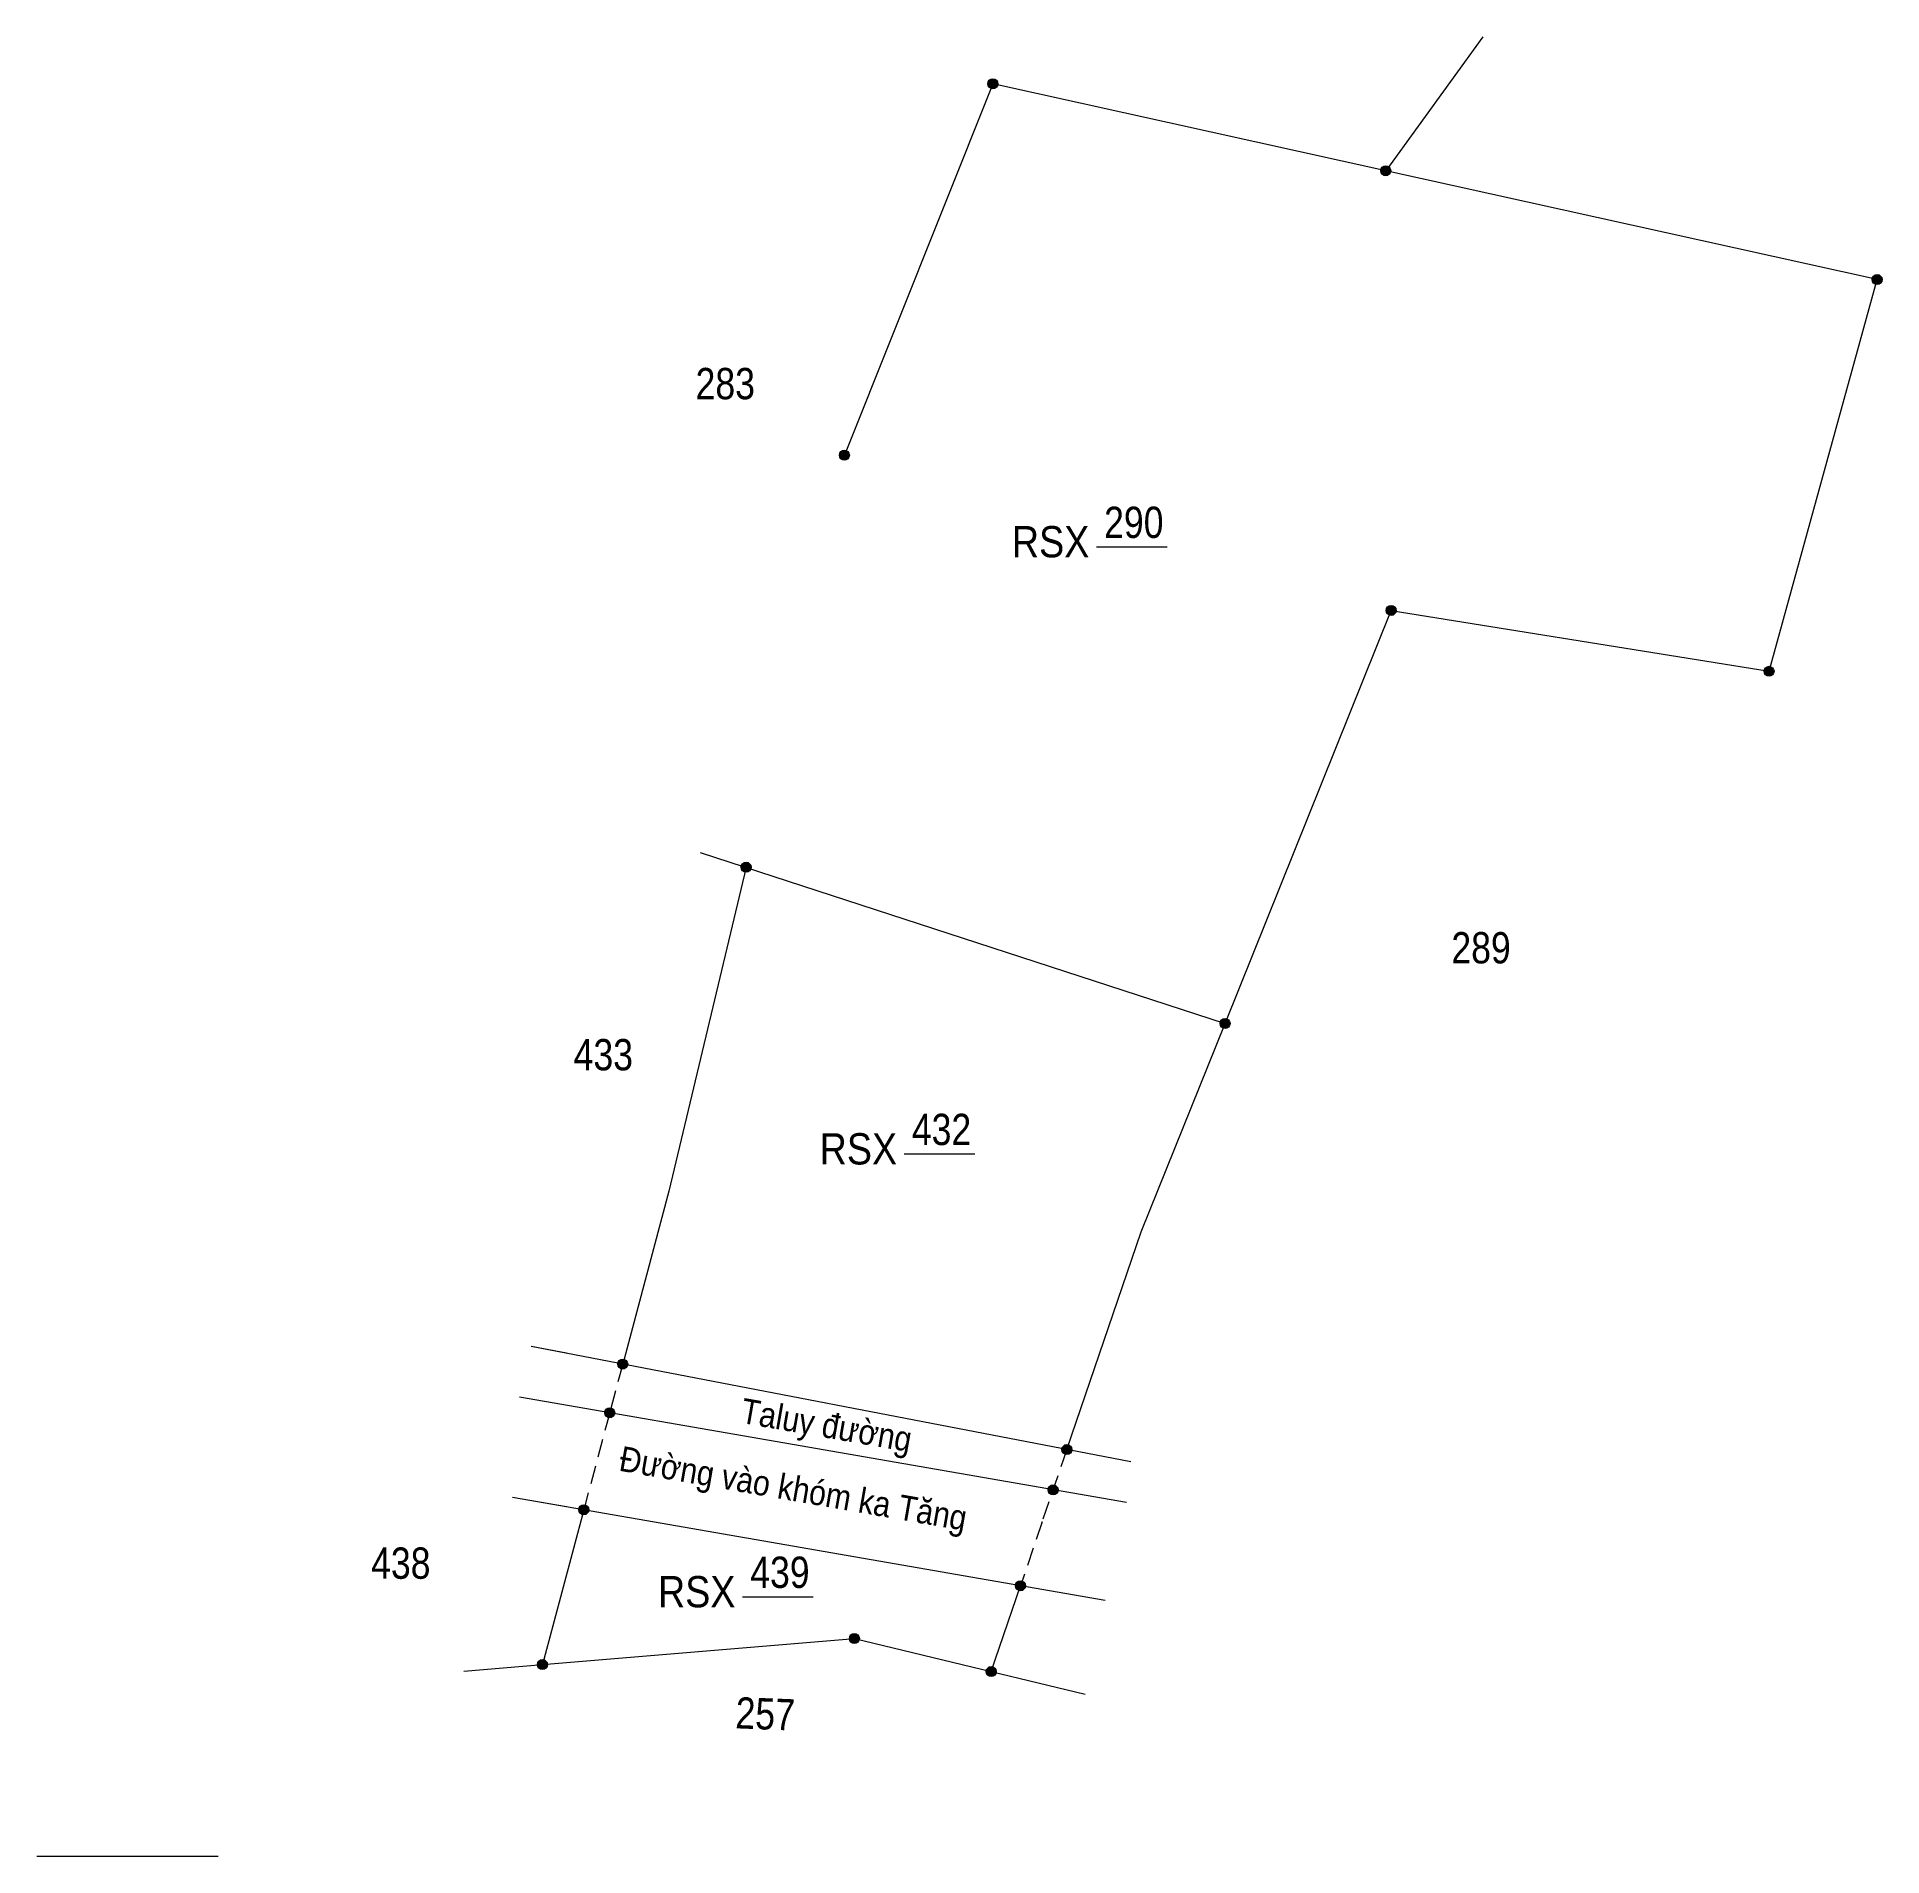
# Model space of a CAD drawing. Header units: metres. Extents: x 535677 to 536332, y 1839161 to 1839306.
# Drawn here: x 536185.1 to 536332.4, y 1839161.1 to 1839306.4 of the extents above; entities that cross this region are included whole.
import ezdxf
from ezdxf.enums import TextEntityAlignment as Align

# ---------------------------------------------------------------- set-up
doc = ezdxf.new("R2010")
doc.units = ezdxf.units.M
doc.header["$LTSCALE"] = 0.49
doc.linetypes.add('MEDIUM_DASHED', pattern=[4.5, 3, -1.5])
for name, color, linetype, lineweight in [('12', 7, 'Continuous', 13), ('15', 7, 'Continuous', 13), ('17', 7, 'Continuous', 13), ('36', 7, 'Continuous', 13), ('52', 7, 'Continuous', 13)]:
    doc.layers.add(name, color=color, linetype=linetype, lineweight=lineweight)

msp = doc.modelspace()

# ---------------------------------------------------------------- texts
at = {"layer": '15'}
for s, width, p in [('283', 0.85, (536240.03, 1839277.49)), ('290', 0.85, (536272.655, 1839266.41)), ('290', 0.85, (536272.655, 1839266.41)), ('RSX', 0.9, (536266.01, 1839264.86)), ('RSX', 0.9, (536266.01, 1839264.86)), ('289', 0.85, (536300.385, 1839232.43)), ('433', 0.85, (536230.29, 1839223.89)), ('432', 0.85, (536257.3, 1839217.92)), ('RSX', 0.9, (536250.66, 1839216.37)), ('438', 0.85, (536214.12, 1839183.28)), ('439', 0.85, (536244.395, 1839182.55)), ('RSX', 0.9, (536237.75, 1839181))]:
    msp.add_text(s, height=2.5, dxfattribs=dict(at, width=width)).set_placement(p, align=Align.CENTER)
for s, height, rotation, width, p in [('Taluy đường', 2, 350.123, 0.9, (536247.9485, 1839194.5724)), ('Đường vào khóm ka Tăng', 2, 350.124, 0.9, (536245.2935, 1839189.5173)), ('257', 2.5, 357.736, 0.85, (536243.1756, 1839171.2449))]:
    msp.add_text(s, height=height, rotation=rotation, dxfattribs=dict(at, width=width)).set_placement(p, align=Align.CENTER)

# ---------------------------------------------------------------- hatches: boundary and pattern name
at = {"layer": '15'}
for points in [[(536261.8, 1839302.69, 1), (536261, 1839302.69, 1)], [(536293.17, 1839295.74, 1), (536292.37, 1839295.74, 1)], [(536332.41, 1839287.05, 1), (536331.61, 1839287.05, 1)], [(536249.94, 1839273.02, 1), (536249.14, 1839273.02, 1)], [(536293.6, 1839260.62, 1), (536292.8, 1839260.62, 1)], [(536323.78, 1839255.76, 1), (536322.98, 1839255.76, 1)], [(536242.09, 1839240.11, 1), (536241.29, 1839240.11, 1)], [(536280.34, 1839227.63, 1), (536279.54, 1839227.63, 1)], [(536232.24, 1839200.43, 1), (536231.44, 1839200.43, 1)], [(536231.2, 1839196.54, 1), (536230.4, 1839196.54, 1)], [(536267.71, 1839193.6, 1), (536266.91, 1839193.6, 1)], [(536266.61, 1839190.38, 1), (536265.81, 1839190.38, 1)], [(536229.13, 1839188.79, 1), (536228.33, 1839188.79, 1)], [(536264, 1839182.72, 1), (536263.2, 1839182.72, 1)], [(536250.74, 1839178.51, 1), (536249.94, 1839178.51, 1)], [(536225.83, 1839176.43, 1), (536225.03, 1839176.43, 1)], [(536261.67, 1839175.87, 1), (536260.87, 1839175.87, 1)]]:
    msp.add_hatch(color=256, dxfattribs=at).paths.add_polyline_path(points)

# ---------------------------------------------------------------- linework, layer by layer
at = {"layer": '12'}
for p, q in [((536300.52, 1839306.43), (536292.77, 1839295.74)), ((536300.52, 1839306.43), (536292.77, 1839295.74)), ((536300.52, 1839306.43), (536292.77, 1839295.74)), ((536279.94, 1839227.63), (536293.2, 1839260.62)), ((536241.69, 1839240.11), (536235.52, 1839214.23)), ((536273.25, 1839210.99), (536279.94, 1839227.63)), ((536235.52, 1839214.23), (536231.84, 1839200.43)), ((536228.73, 1839188.79), (536225.43, 1839176.43)), ((536261.27, 1839175.87), (536263.6, 1839182.72)), ((536261.27, 1839175.87), (536263.6, 1839182.72))]:
    msp.add_line(p, q, dxfattribs=at)
msp.add_lwpolyline([(536293.2, 1839260.62), (536323.38, 1839255.76), (536332.01, 1839287.05), (536292.77, 1839295.74), (536261.4, 1839302.69), (536249.54, 1839273.02)], dxfattribs=at)
at = {"layer": '15'}
for p, q in [((536269.67, 1839265.71), (536275.32, 1839265.71)), ((536269.67, 1839265.71), (536275.32, 1839265.71)), ((536254.32, 1839217.22), (536259.97, 1839217.22)), ((536241.41, 1839181.85), (536247.06, 1839181.85))]:
    msp.add_line(p, q, dxfattribs=at)
at = {"layer": '15', "linetype": 'MEDIUM_DASHED'}
for p, q in [((536231.84, 1839200.43), (536230.8, 1839196.54)), ((536230.8, 1839196.54), (536228.73, 1839188.79)), ((536267.31, 1839193.6), (536265.28, 1839187.69)), ((536265.34, 1839187.82), (536263.6, 1839182.72)), ((536265.32, 1839187.82), (536265.28, 1839187.69))]:
    msp.add_line(p, q, dxfattribs=at)
at = {"layer": '15'}
for centre in [(536261.4, 1839302.69), (536292.77, 1839295.74), (536332.01, 1839287.05), (536249.54, 1839273.02), (536293.2, 1839260.62), (536323.38, 1839255.76), (536241.69, 1839240.11), (536279.94, 1839227.63), (536231.84, 1839200.43), (536230.8, 1839196.54), (536267.31, 1839193.6), (536266.21, 1839190.38), (536228.73, 1839188.79), (536263.6, 1839182.72), (536250.34, 1839178.51), (536225.43, 1839176.43), (536261.27, 1839175.87)]:
    msp.add_circle(centre, 0.4, dxfattribs=at)
at = {"layer": '17'}
msp.add_line((536185.06, 1839161.13), (536199.54, 1839161.13), dxfattribs=at)
at = {"layer": '36'}
for p, q in [((536238.03, 1839241.3), (536279.94, 1839227.63)), ((536267.31, 1839193.6), (536273.25, 1839210.99)), ((536227.36, 1839201.29), (536224.54, 1839201.83)), ((536272.43, 1839192.61), (536224.54, 1839201.83)), ((536245.41, 1839194), (536223.6, 1839197.79)), ((536272.06, 1839189.36), (536245.41, 1839194)), ((536227.36, 1839189.03), (536223.03, 1839189.78)), ((536270.36, 1839181.54), (536223.03, 1839189.78))]:
    msp.add_line(p, q, dxfattribs=at)
at = {"layer": '52'}
for p, q in [((536219.16, 1839175.91), (536225.43, 1839176.43)), ((536219.16, 1839175.91), (536225.43, 1839176.43)), ((536261.27, 1839175.87), (536268.77, 1839174.06)), ((536261.27, 1839175.87), (536268.77, 1839174.06))]:
    msp.add_line(p, q, dxfattribs=at)
msp.add_lwpolyline([(536225.43, 1839176.43), (536250.34, 1839178.51), (536261.27, 1839175.87)], dxfattribs=at)
msp.add_lwpolyline([(536225.43, 1839176.43), (536250.34, 1839178.51), (536261.27, 1839175.87)], dxfattribs=at)

msp.set_redraw_order([(e.dxf.handle, doc.entitydb.next_handle()) for e in msp.query("TEXT MTEXT ATTDEF DIMENSION ARC_DIMENSION")])  # texts and dimensions are drawn at this point

doc.saveas('drawing.dxf')
